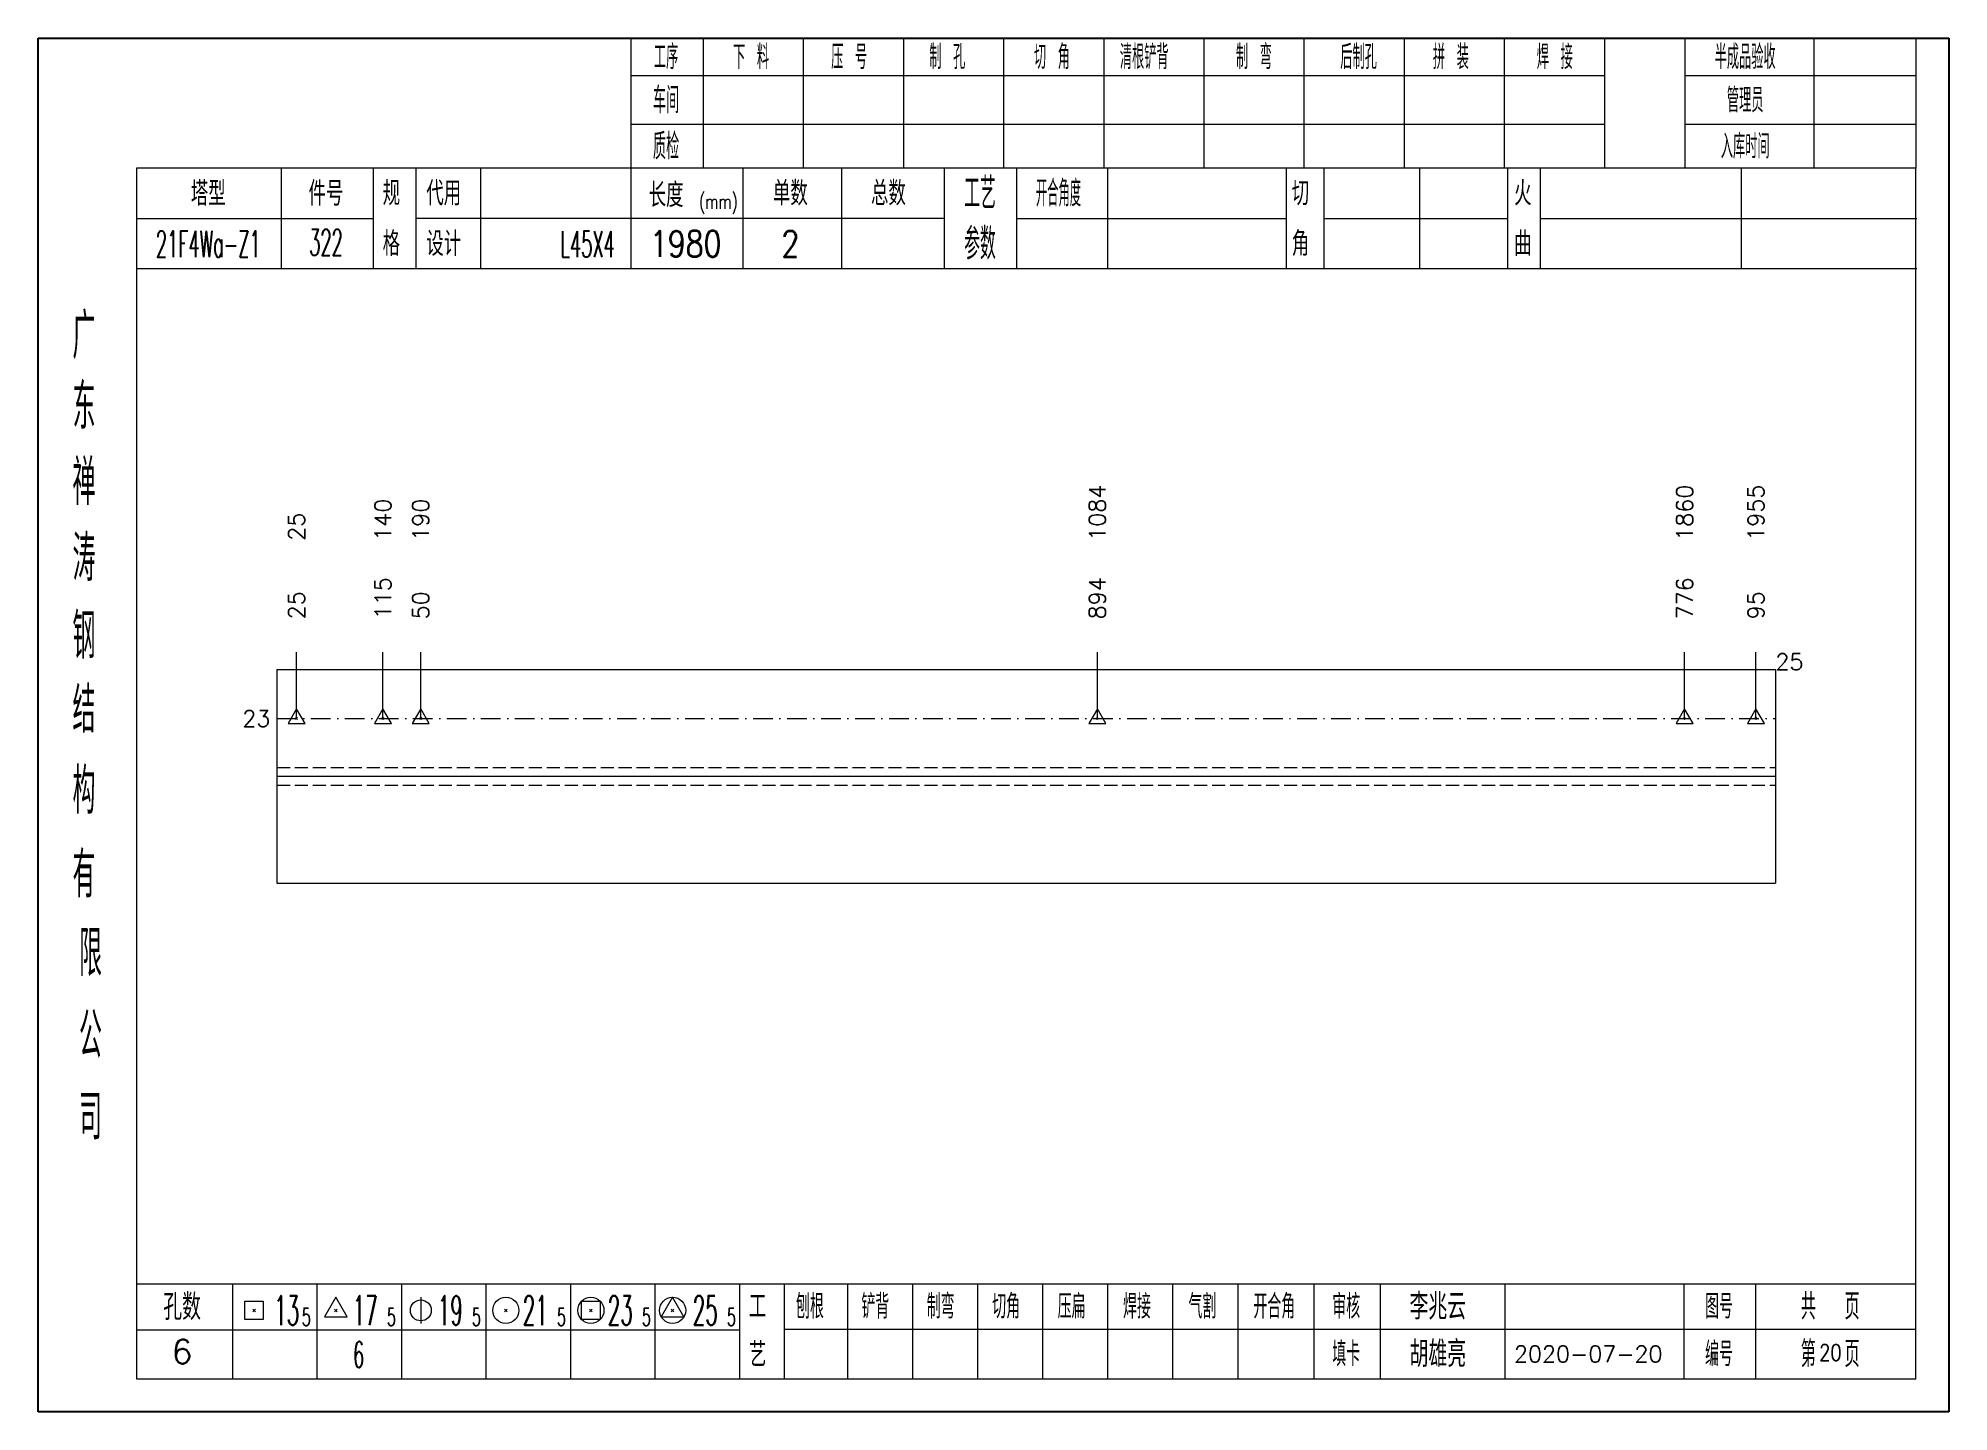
# Model space of a CAD drawing. Extents: x 1310 to 15542, y -76 to 8381.
# Drawn here: x 7446.9 to 7739, y 4373.7 to 4583.7 of the extents above; entities that cross this region are included whole.
import ezdxf
from ezdxf.enums import TextEntityAlignment as Align

# ---------------------------------------------------------------- set-up
doc = ezdxf.new("R2010")
doc.units = 0
doc.header["$MEASUREMENT"] = 0
doc.linetypes.add('一点画线', pattern=[5.2, 3, -1, 0.2, -1])
doc.linetypes.add('虚线', pattern=[2.75, 2, -0.75])
doc.layers.get('0').update_dxf_attribs({"linetype": 'CONTINUOUS', "lineweight": 25})
for name, color, linetype, lineweight in [('1', 7, 'CONTINUOUS', 25), ('4', 7, 'CONTINUOUS', 25), ('5', 7, 'CONTINUOUS', 25)]:
    doc.layers.add(name, color=color, linetype=linetype, lineweight=lineweight)
doc.styles.get("Standard").update_dxf_attribs({"font": 'simplex.shx', "width": 0.7, "height": 3, "bigfont": 'gbhzfs.shx'})

msp = doc.modelspace()

# ---------------------------------------------------------------- texts
at = {"color": 7, "linetype": 'Continuous', "lineweight": 13}
for s, p in [('1084', (7608.835, 4506.884)), ('1860', (7698.635, 4506.884)), ('1955', (7709.522, 4506.884)), ('25', (7486.392, 4506.884)), ('140', (7499.593, 4506.884)), ('190', (7505.379, 4506.884))]:
    msp.add_text(s, height=2.5, rotation=90, dxfattribs=at).set_placement(p, align=Align.MIDDLE_LEFT)
at = {"color": 8, "linetype": 'Continuous', "lineweight": 9}
for s, p in [('25', (7486.392, 4494.884)), ('115', (7499.593, 4494.884)), ('50', (7505.379, 4494.884)), ('894', (7608.835, 4494.884)), ('776', (7698.635, 4494.884)), ('95', (7709.522, 4494.884))]:
    msp.add_text(s, height=2.5, rotation=90, dxfattribs=at).set_placement(p, align=Align.MIDDLE_LEFT)
at = {"color": 7, "linetype": 'Continuous', "lineweight": 13}
msp.add_text('25', height=2.5, dxfattribs=at).set_placement((7712.522, 4488.384), align=Align.MIDDLE_LEFT)
msp.add_text('23', height=2.5, dxfattribs=at).set_placement((7482.392, 4479.717), align=Align.MIDDLE_RIGHT)
at = {"layer": '4', "color": 1, "linetype": 'Continuous', "lineweight": 25}
for s, height, width, p in [('工序', 3.7, 0.7, (7542.892, 4580.841)), ('下 料', 3.7, 0.7, (7555.892, 4580.841)), ('压 号', 3.7, 0.7, (7570.892, 4580.841)), ('制 孔', 3.7, 0.7, (7585.892, 4580.841)), ('切 角', 3.7, 0.7, (7601.892, 4580.841)), ('清根铲背 ', 3.7, 0.7, (7616.892, 4580.841)), (' 制 弯', 3.7, 0.7, (7631.892, 4580.841)), (' 后制孔', 3.7, 0.7, (7647.892, 4580.841)), ('拼 装', 3.7, 0.7, (7662.892, 4580.841)), (' 焊 接', 3.7, 0.7, (7677.892, 4580.841)), ('半成品验收', 3.7, 0.7, (7707.892, 4580.841)), ('车间', 4, 0.7, (7542.892, 4574.241)), ('管理员', 3.7, 0.7, (7707.892, 4574.241)), ('质检', 4, 0.7, (7542.892, 4567.181)), ('入库时间', 3.7, 0.7, (7707.892, 4567.181)), ('(mm)', 2.24, 0.7, (7550.892, 4558.741)), ('工艺', 4.8, 0.7, (7590.892, 4560.001)), ('开合角度', 4, 0.6, (7602.892, 4560.001)), ('322', 4, 0.5, (7490.892, 4552.511)), ('参数', 4.8, 0.7, (7590.892, 4552.291)), ('21F4Wa-Z1', 4, 0.5, (7472.892, 4552.261)), ('L45X4', 4, 0.5, (7530.892, 4552.241)), ('1980', 4, 0.8, (7545.892, 4552.291)), ('2', 4, 0.8, (7561.892, 4552.291)), ('广', 6.96, 0.7, (7453.892, 4538.211)), ('东', 6.96, 0.7, (7453.892, 4527.421)), ('禅', 6.96, 0.7, (7453.892, 4515.831)), ('涛', 6.96, 0.7, (7453.892, 4504.231)), ('钢', 6.96, 0.7, (7453.892, 4492.341)), ('结', 6.96, 0.7, (7453.892, 4481.031)), ('构', 6.96, 0.7, (7453.892, 4468.651)), ('有', 6.96, 0.7, (7453.892, 4455.841)), ('限', 6.96, 0.7, (7454.892, 4443.841)), ('公', 6.96, 0.7, (7454.892, 4431.301)), ('司', 6.96, 0.7, (7454.892, 4418.821)), ('13', 4.47, 0.5, (7484.892, 4389.241)), ('17', 4.47, 0.5, (7496.892, 4389.241)), ('19', 4.47, 0.5, (7509.892, 4389.241)), ('21', 4.47, 0.5, (7522.892, 4389.241)), ('23', 4.47, 0.5, (7535.892, 4389.241)), ('25', 4.47, 0.5, (7548.892, 4389.241)), ('刨根', 3.7, 0.8, (7564.892, 4389.841)), ('铲背', 3.7, 0.8, (7574.892, 4389.841)), ('制弯', 3.7, 0.8, (7584.892, 4389.841)), ('切角', 3.7, 0.8, (7594.892, 4389.841)), ('压扁', 3.7, 0.8, (7604.892, 4389.841)), ('焊接', 3.7, 0.8, (7614.892, 4389.841)), ('气割', 3.7, 0.8, (7624.892, 4389.841)), ('开合角', 3.7, 0.8, (7635.892, 4389.841)), ('审核', 3.7, 0.8, (7646.892, 4389.841)), ('图号', 3.7, 0.8, (7703.892, 4389.841)), ('共  页', 4, 0.8, (7720.892, 4389.841)), ('5', 2.68, 0.6, (7487.892, 4388.241)), ('5', 2.68, 0.6, (7500.892, 4388.241)), ('5', 2.68, 0.6, (7513.892, 4388.241)), ('5', 2.68, 0.6, (7526.892, 4388.241)), ('5', 2.68, 0.6, (7539.892, 4388.241)), ('5', 2.68, 0.6, (7552.892, 4388.241)), ('第  页', 4, 0.8, (7720.892, 4382.571)), ('6', 4, 0.5, (7495.892, 4382.491)), ('填卡', 3.7, 0.8, (7646.892, 4382.571)), ('编号', 3.7, 0.8, (7703.892, 4382.571))]:
    msp.add_text(s, height=height, dxfattribs=dict(at, width=width)).set_placement(p, align=Align.MIDDLE_CENTER)
for s, height, p in [('塔型', 3.7, (7472.892, 4559.971)), ('件号', 3.7, (7490.892, 4559.971)), ('规', 3.7, (7500.892, 4560.001)), ('代用', 3.7, (7508.892, 4560.001)), ('长度', 3.7, (7542.892, 4559.741)), ('单数', 3.7, (7561.892, 4560.001)), ('总数', 3.7, (7576.892, 4560.001)), ('切', 3.7, (7639.892, 4560.001)), ('火', 3.7, (7673.892, 4560.001)), ('格', 3.7, (7500.892, 4552.291)), ('设计', 3.7, (7508.892, 4552.291)), ('角', 3.7, (7639.892, 4552.291)), ('曲', 3.7, (7673.892, 4552.291)), ('孔数', 4, (7468.892, 4389.761)), ('工', 3.7, (7556.892, 4389.841)), ('李兆云', 4, (7660.892, 4389.841)), ('胡雄亮', 4, (7660.892, 4382.571)), ('6', 3.7, (7468.892, 4382.931)), ('艺', 3.7, (7556.892, 4382.491)), ('2020-07-20', 2.5, (7683.892, 4382.571))]:
    msp.add_text(s, height=height, dxfattribs=at).set_placement(p, align=Align.MIDDLE_CENTER)
at = {"layer": '4', "color": 6, "linetype": 'Continuous', "lineweight": 25, "width": 0.8}
msp.add_text('20', height=2.5, dxfattribs=at).set_placement((7720.917, 4382.799), align=Align.MIDDLE_CENTER)

# ---------------------------------------------------------------- blocks, each defined once
blk = doc.blocks.new('孔17.5')
at = {"layer": '5', "color": 7, "linetype": 'Continuous', "lineweight": 13}
for p, q in [((0, 1), (-0.866, -0.5)), ((-0.1, -0.1), (0.1, 0.1)), ((0.1, -0.1), (-0.1, 0.1)), ((0.866, -0.5), (0, 1)), ((-0.866, -0.5), (0.866, -0.5))]:
    blk.add_line(p, q, dxfattribs=at)
blk = doc.blocks.new('CTJGK')
at = {"color": 6, "linetype": 'Continuous'}
for p, q in [((0, 209.97), (292.13, 209.97)), ((0, 0), (0, 209.97)), ((292.13, 209.97), (292.13, 0)), ((292.13, 0), (0, 0))]:
    blk.add_line(p, q, dxfattribs=at)

# ---------------------------------------------------------------- linework, layer by layer
at = {"color": 7, "linetype": 'Continuous', "lineweight": 18}
for p, q in [((7483.392, 4487.217), (7483.392, 4454.551)), ((7483.392, 4487.217), (7712.522, 4487.217)), ((7712.522, 4487.217), (7712.522, 4454.551)), ((7483.392, 4470.884), (7712.522, 4470.884))]:
    msp.add_line(p, q, dxfattribs=at)
at = {"color": 7, "linetype": 'Continuous', "lineweight": 13}
for p, q in [((7486.392, 4479.717), (7486.392, 4489.884)), ((7499.593, 4479.717), (7499.593, 4489.884)), ((7505.379, 4479.717), (7505.379, 4489.884)), ((7608.835, 4479.717), (7608.835, 4489.884)), ((7698.635, 4479.717), (7698.635, 4489.884)), ((7709.522, 4479.717), (7709.522, 4489.884))]:
    msp.add_line(p, q, dxfattribs=at)
at = {"color": 3, "linetype": '一点画线', "lineweight": 13}
msp.add_line((7483.392, 4479.717), (7712.522, 4479.717), dxfattribs=at)
at = {"color": 1, "linetype": '虚线', "lineweight": 18}
for p, q in [((7483.392, 4472.217), (7712.522, 4472.217)), ((7483.392, 4469.551), (7712.522, 4469.551))]:
    msp.add_line(p, q, dxfattribs=at)
at = {"layer": '1', "color": 7, "linetype": 'Continuous', "lineweight": 18}
msp.add_line((7483.392, 4454.551), (7712.522, 4454.551), dxfattribs=at)
at = {"layer": '4', "color": 1, "linetype": 'Continuous', "lineweight": 18}
for p, q in [((7446.892, 4583.711), (7446.892, 4373.741)), ((7739.022, 4583.711), (7446.892, 4583.711)), ((7537.522, 4583.711), (7537.522, 4563.871)), ((7548.552, 4583.711), (7548.552, 4563.851)), ((7563.862, 4583.711), (7563.862, 4563.851)), ((7579.182, 4583.711), (7579.182, 4563.851)), ((7594.492, 4583.711), (7594.492, 4563.851)), ((7609.802, 4583.711), (7609.802, 4563.851)), ((7625.112, 4583.711), (7625.112, 4563.851)), ((7640.432, 4583.711), (7640.432, 4563.851)), ((7655.742, 4583.711), (7655.742, 4563.851)), ((7671.052, 4583.711), (7671.052, 4563.851)), ((7686.362, 4583.711), (7686.362, 4563.871)), ((7686.362, 4583.711), (7686.362, 4563.851)), ((7698.642, 4583.711), (7698.642, 4563.851)), ((7718.392, 4583.711), (7718.392, 4563.851)), ((7733.972, 4583.711), (7733.972, 4563.851)), ((7739.022, 4553.911), (7739.022, 4583.711)), ((7686.362, 4577.981), (7537.522, 4577.981)), ((7733.972, 4577.981), (7698.642, 4577.981)), ((7686.362, 4570.501), (7537.522, 4570.501)), ((7733.972, 4570.501), (7698.642, 4570.501)), ((7461.902, 4563.851), (7461.902, 4378.791)), ((7733.972, 4563.851), (7461.902, 4563.851)), ((7484.022, 4563.861), (7484.022, 4548.441)), ((7498.172, 4548.441), (7498.172, 4563.851)), ((7504.672, 4548.441), (7504.672, 4563.851)), ((7514.542, 4563.851), (7514.542, 4548.441)), ((7537.522, 4563.871), (7537.522, 4548.441)), ((7554.642, 4563.851), (7554.642, 4548.441)), ((7569.692, 4563.851), (7569.692, 4548.441)), ((7585.392, 4563.851), (7585.392, 4548.441)), ((7596.452, 4563.851), (7596.452, 4548.441)), ((7610.402, 4563.851), (7610.402, 4548.441)), ((7637.702, 4563.851), (7637.702, 4548.441)), ((7643.462, 4563.851), (7643.462, 4548.441)), ((7658.082, 4563.851), (7658.082, 4548.441)), ((7671.542, 4563.851), (7671.542, 4548.441)), ((7676.532, 4563.851), (7676.532, 4548.441)), ((7707.272, 4563.851), (7707.272, 4548.441)), ((7733.972, 4378.791), (7733.972, 4563.851)), ((7498.172, 4556.091), (7461.902, 4556.091)), ((7585.392, 4556.141), (7504.672, 4556.141)), ((7596.452, 4556.141), (7637.702, 4556.141)), ((7643.462, 4556.141), (7671.542, 4556.141)), ((7676.532, 4556.141), (7734.152, 4556.141)), ((7739.022, 4373.741), (7739.022, 4553.911)), ((7734.152, 4548.441), (7461.902, 4548.441)), ((7461.902, 4393.321), (7733.972, 4393.321)), ((7476.592, 4393.321), (7476.592, 4378.791)), ((7489.522, 4378.791), (7489.522, 4393.321)), ((7502.452, 4393.321), (7502.452, 4378.791)), ((7515.372, 4378.791), (7515.372, 4393.321)), ((7528.302, 4393.321), (7528.302, 4378.791)), ((7541.232, 4378.791), (7541.232, 4393.321)), ((7554.152, 4378.791), (7554.152, 4393.321)), ((7561.022, 4378.791), (7561.022, 4393.321)), ((7570.682, 4378.791), (7570.682, 4393.321)), ((7580.622, 4378.791), (7580.622, 4393.321)), ((7590.562, 4378.791), (7590.562, 4393.321)), ((7600.512, 4378.791), (7600.512, 4393.321)), ((7610.452, 4378.791), (7610.452, 4393.321)), ((7620.392, 4378.791), (7620.392, 4393.321)), ((7630.342, 4378.791), (7630.342, 4393.321)), ((7641.982, 4378.791), (7641.982, 4393.321)), ((7652.132, 4378.791), (7652.132, 4393.321)), ((7671.192, 4378.791), (7671.192, 4393.321)), ((7698.572, 4378.791), (7698.572, 4393.321)), ((7709.532, 4378.791), (7709.532, 4393.321)), ((7554.152, 4386.191), (7461.902, 4386.191)), ((7560.982, 4386.351), (7733.972, 4386.351)), ((7461.902, 4378.791), (7733.972, 4378.791)), ((7446.892, 4373.741), (7739.022, 4373.741))]:
    msp.add_line(p, q, dxfattribs=at)
at = {"layer": '4', "color": 7, "linetype": 'Continuous', "lineweight": 13}
for p, q in [((7492.392, 4391.241), (7490.66, 4388.241)), ((7494.124, 4388.241), (7492.392, 4391.241)), ((7505.392, 4391.241), (7505.392, 4387.241)), ((7543.892, 4391.241), (7542.16, 4388.241)), ((7545.624, 4388.241), (7543.892, 4391.241)), ((7478.478, 4387.827), (7478.478, 4390.655)), ((7478.478, 4390.655), (7481.306, 4390.655)), ((7481.306, 4387.827), (7478.478, 4387.827)), ((7479.692, 4389.041), (7480.092, 4389.441)), ((7480.092, 4389.041), (7479.692, 4389.441)), ((7481.306, 4390.655), (7481.306, 4387.827)), ((7490.66, 4388.241), (7494.124, 4388.241)), ((7492.192, 4389.041), (7492.592, 4389.441)), ((7492.592, 4389.041), (7492.192, 4389.441)), ((7518.192, 4389.041), (7518.592, 4389.441)), ((7518.592, 4389.041), (7518.192, 4389.441)), ((7529.978, 4387.827), (7529.978, 4390.655)), ((7529.978, 4390.655), (7532.806, 4390.655)), ((7532.806, 4387.827), (7529.978, 4387.827)), ((7531.192, 4389.041), (7531.592, 4389.441)), ((7531.592, 4389.041), (7531.192, 4389.441)), ((7532.806, 4390.655), (7532.806, 4387.827)), ((7542.16, 4388.241), (7545.624, 4388.241)), ((7543.692, 4389.041), (7544.092, 4389.441)), ((7544.092, 4389.041), (7543.692, 4389.441))]:
    msp.add_line(p, q, dxfattribs=at)
for centre, radius in [((7505.392, 4389.241), 1.6), ((7518.392, 4389.241), 2), ((7531.392, 4389.241), 2), ((7543.892, 4389.241), 2)]:
    msp.add_circle(centre, radius, dxfattribs=at)

# ---------------------------------------------------------------- block references
at = {"color": 0, "linetype": 'Continuous'}
msp.add_blockref('CTJGK', (7446.892, 4373.741), dxfattribs=at)
at = {"color": 8, "linetype": 'Continuous', "lineweight": 9, "xscale": 1.5, "yscale": 1.5, "zscale": 1.5}
for p in [(7486.392, 4479.717), (7499.593, 4479.717), (7505.379, 4479.717), (7608.835, 4479.717), (7698.635, 4479.717), (7709.522, 4479.717)]:
    msp.add_blockref('孔17.5', p, dxfattribs=at)

msp.set_redraw_order([(e.dxf.handle, doc.entitydb.next_handle()) for e in msp.query("TEXT MTEXT ATTDEF DIMENSION ARC_DIMENSION")])  # texts and dimensions are drawn at this point

doc.saveas('drawing.dxf')
